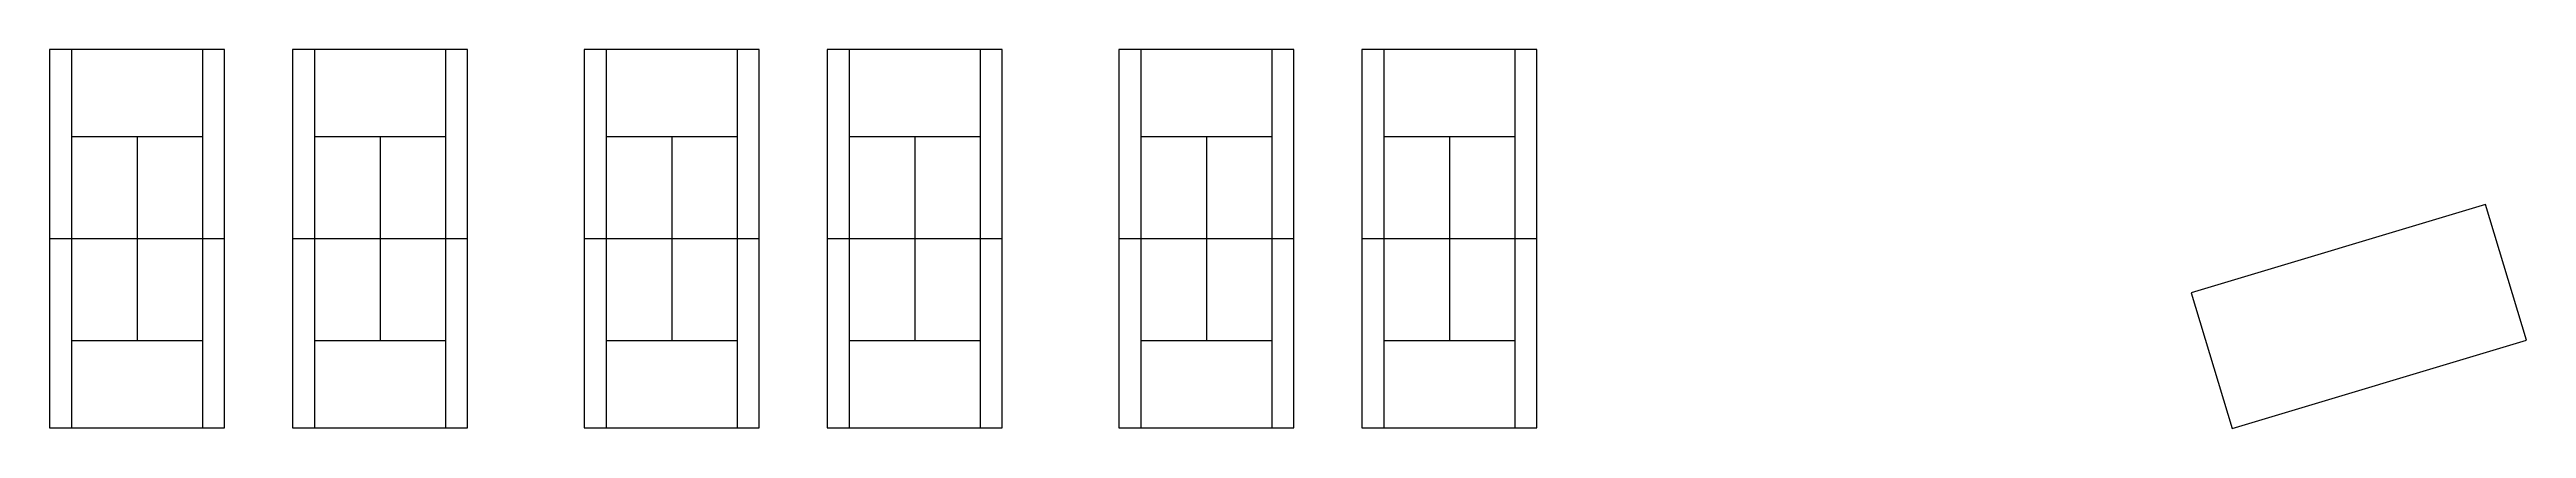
# Model space of a CAD drawing. Header units: inches. Extents: x 1205 to 3641, y 577 to 2028.
# Drawn here: x 2911 to 3420, y 1597 to 1675 of the extents above; entities that cross this region are included whole.
import ezdxf

# ---------------------------------------------------------------- set-up
doc = ezdxf.new("R2010")
doc.units = ezdxf.units.IN
doc.header["$MEASUREMENT"] = 0
doc.layers.add('03 FOUNDATIONS', color=5, linetype='Continuous')
doc.layers.add('31 ATHLETICS', color=254, linetype='Continuous')

msp = doc.modelspace()

# ---------------------------------------------------------------- texts
at = {"extrusion": (0.288177, -0.957577, -7.04468e-16), "insert": (3371.49, 1600.04, 7.47), "char_height": 3, "width": 54.8577, "attachment_point": 1, "text_direction": (0.957577, 0.288177, 0)}
msp.add_mtext('{\\fArial|b0|i0|c0|p34;C H A S E   F I E L D}', dxfattribs=at)

# ---------------------------------------------------------------- linework, layer by layer
at = {"layer": '03 FOUNDATIONS'}
msp.add_lwpolyline([(3359.89, 1596.55), (3420.46, 1614.78), (3412.05, 1642.72), (3351.48, 1624.49)], close=True, dxfattribs=at)
at = {"layer": '31 ATHLETICS'}
for p, q in [((2946.88, 1674.67, 0.1), (2910.88, 1674.67, 0.1)), ((2910.88, 1674.67, 0.1), (2910.88, 1596.67, 0.1)), ((2915.38, 1674.67, 0.1), (2915.38, 1596.67, 0.1)), ((2942.38, 1596.67, 0.1), (2942.38, 1674.67, 0.1)), ((2946.88, 1596.67, 0.1), (2946.88, 1674.67, 0.1)), ((2996.88, 1674.67, 0.1), (2960.88, 1674.67, 0.1)), ((2960.88, 1674.67, 0.1), (2960.88, 1596.67, 0.1)), ((2965.38, 1674.67, 0.1), (2965.38, 1596.67, 0.1)), ((2992.38, 1596.67, 0.1), (2992.38, 1674.67, 0.1)), ((2996.88, 1596.67, 0.1), (2996.88, 1674.67, 0.1)), ((3056.88, 1674.67, 0.1), (3020.88, 1674.67, 0.1)), ((3020.88, 1674.67, 0.1), (3020.88, 1596.67, 0.1)), ((3025.38, 1674.67, 0.1), (3025.38, 1596.67, 0.1)), ((3052.38, 1596.67, 0.1), (3052.38, 1674.67, 0.1)), ((3056.88, 1596.67, 0.1), (3056.88, 1674.67, 0.1)), ((3106.88, 1674.67, 0.1), (3070.88, 1674.67, 0.1)), ((3070.88, 1674.67, 0.1), (3070.88, 1596.67, 0.1)), ((3075.38, 1674.67, 0.1), (3075.38, 1596.67, 0.1)), ((3102.38, 1596.67, 0.1), (3102.38, 1674.67, 0.1)), ((3106.88, 1596.67, 0.1), (3106.88, 1674.67, 0.1)), ((3166.88, 1674.67, 0.1), (3130.88, 1674.67, 0.1)), ((3130.88, 1674.67, 0.1), (3130.88, 1596.67, 0.1)), ((3135.38, 1674.67, 0.1), (3135.38, 1596.67, 0.1)), ((3162.38, 1596.67, 0.1), (3162.38, 1674.67, 0.1)), ((3166.88, 1596.67, 0.1), (3166.88, 1674.67, 0.1)), ((3216.88, 1674.67, 0.1), (3180.88, 1674.67, 0.1)), ((3180.88, 1674.67, 0.1), (3180.88, 1596.67, 0.1)), ((3185.38, 1674.67, 0.1), (3185.38, 1596.67, 0.1)), ((3212.38, 1596.67, 0.1), (3212.38, 1674.67, 0.1)), ((3216.88, 1596.67, 0.1), (3216.88, 1674.67, 0.1)), ((2942.38, 1656.67, 0.1), (2915.38, 1656.67, 0.1)), ((2928.88, 1656.67, 0.1), (2928.88, 1614.67, 0.1)), ((2992.38, 1656.67, 0.1), (2965.38, 1656.67, 0.1)), ((2978.88, 1656.67, 0.1), (2978.88, 1614.67, 0.1)), ((3052.38, 1656.67, 0.1), (3025.38, 1656.67, 0.1)), ((3038.88, 1656.67, 0.1), (3038.88, 1614.67, 0.1)), ((3102.38, 1656.67, 0.1), (3075.38, 1656.67, 0.1)), ((3088.88, 1656.67, 0.1), (3088.88, 1614.67, 0.1)), ((3162.38, 1656.67, 0.1), (3135.38, 1656.67, 0.1)), ((3148.88, 1656.67, 0.1), (3148.88, 1614.67, 0.1)), ((3212.38, 1656.67, 0.1), (3185.38, 1656.67, 0.1)), ((3198.88, 1656.67, 0.1), (3198.88, 1614.67, 0.1)), ((2946.88, 1635.67, 0.1), (2910.88, 1635.67, 0.1)), ((2996.88, 1635.67, 0.1), (2960.88, 1635.67, 0.1)), ((3056.88, 1635.67, 0.1), (3020.88, 1635.67, 0.1)), ((3106.88, 1635.67, 0.1), (3070.88, 1635.67, 0.1)), ((3166.88, 1635.67, 0.1), (3130.88, 1635.67, 0.1)), ((3216.88, 1635.67, 0.1), (3180.88, 1635.67, 0.1)), ((2915.38, 1614.67, 0.1), (2942.38, 1614.67, 0.1)), ((2965.38, 1614.67, 0.1), (2992.38, 1614.67, 0.1)), ((3025.38, 1614.67, 0.1), (3052.38, 1614.67, 0.1)), ((3075.38, 1614.67, 0.1), (3102.38, 1614.67, 0.1)), ((3135.38, 1614.67, 0.1), (3162.38, 1614.67, 0.1)), ((3185.38, 1614.67, 0.1), (3212.38, 1614.67, 0.1)), ((2910.88, 1596.67, 0.1), (2946.88, 1596.67, 0.1)), ((2960.88, 1596.67, 0.1), (2996.88, 1596.67, 0.1)), ((3020.88, 1596.67, 0.1), (3056.88, 1596.67, 0.1)), ((3070.88, 1596.67, 0.1), (3106.88, 1596.67, 0.1)), ((3130.88, 1596.67, 0.1), (3166.88, 1596.67, 0.1)), ((3180.88, 1596.67, 0.1), (3216.88, 1596.67, 0.1))]:
    msp.add_line(p, q, dxfattribs=at)

msp.set_redraw_order([(e.dxf.handle, doc.entitydb.next_handle()) for e in msp.query("TEXT MTEXT ATTDEF DIMENSION ARC_DIMENSION")])  # texts and dimensions are drawn at this point

doc.saveas('drawing.dxf')
